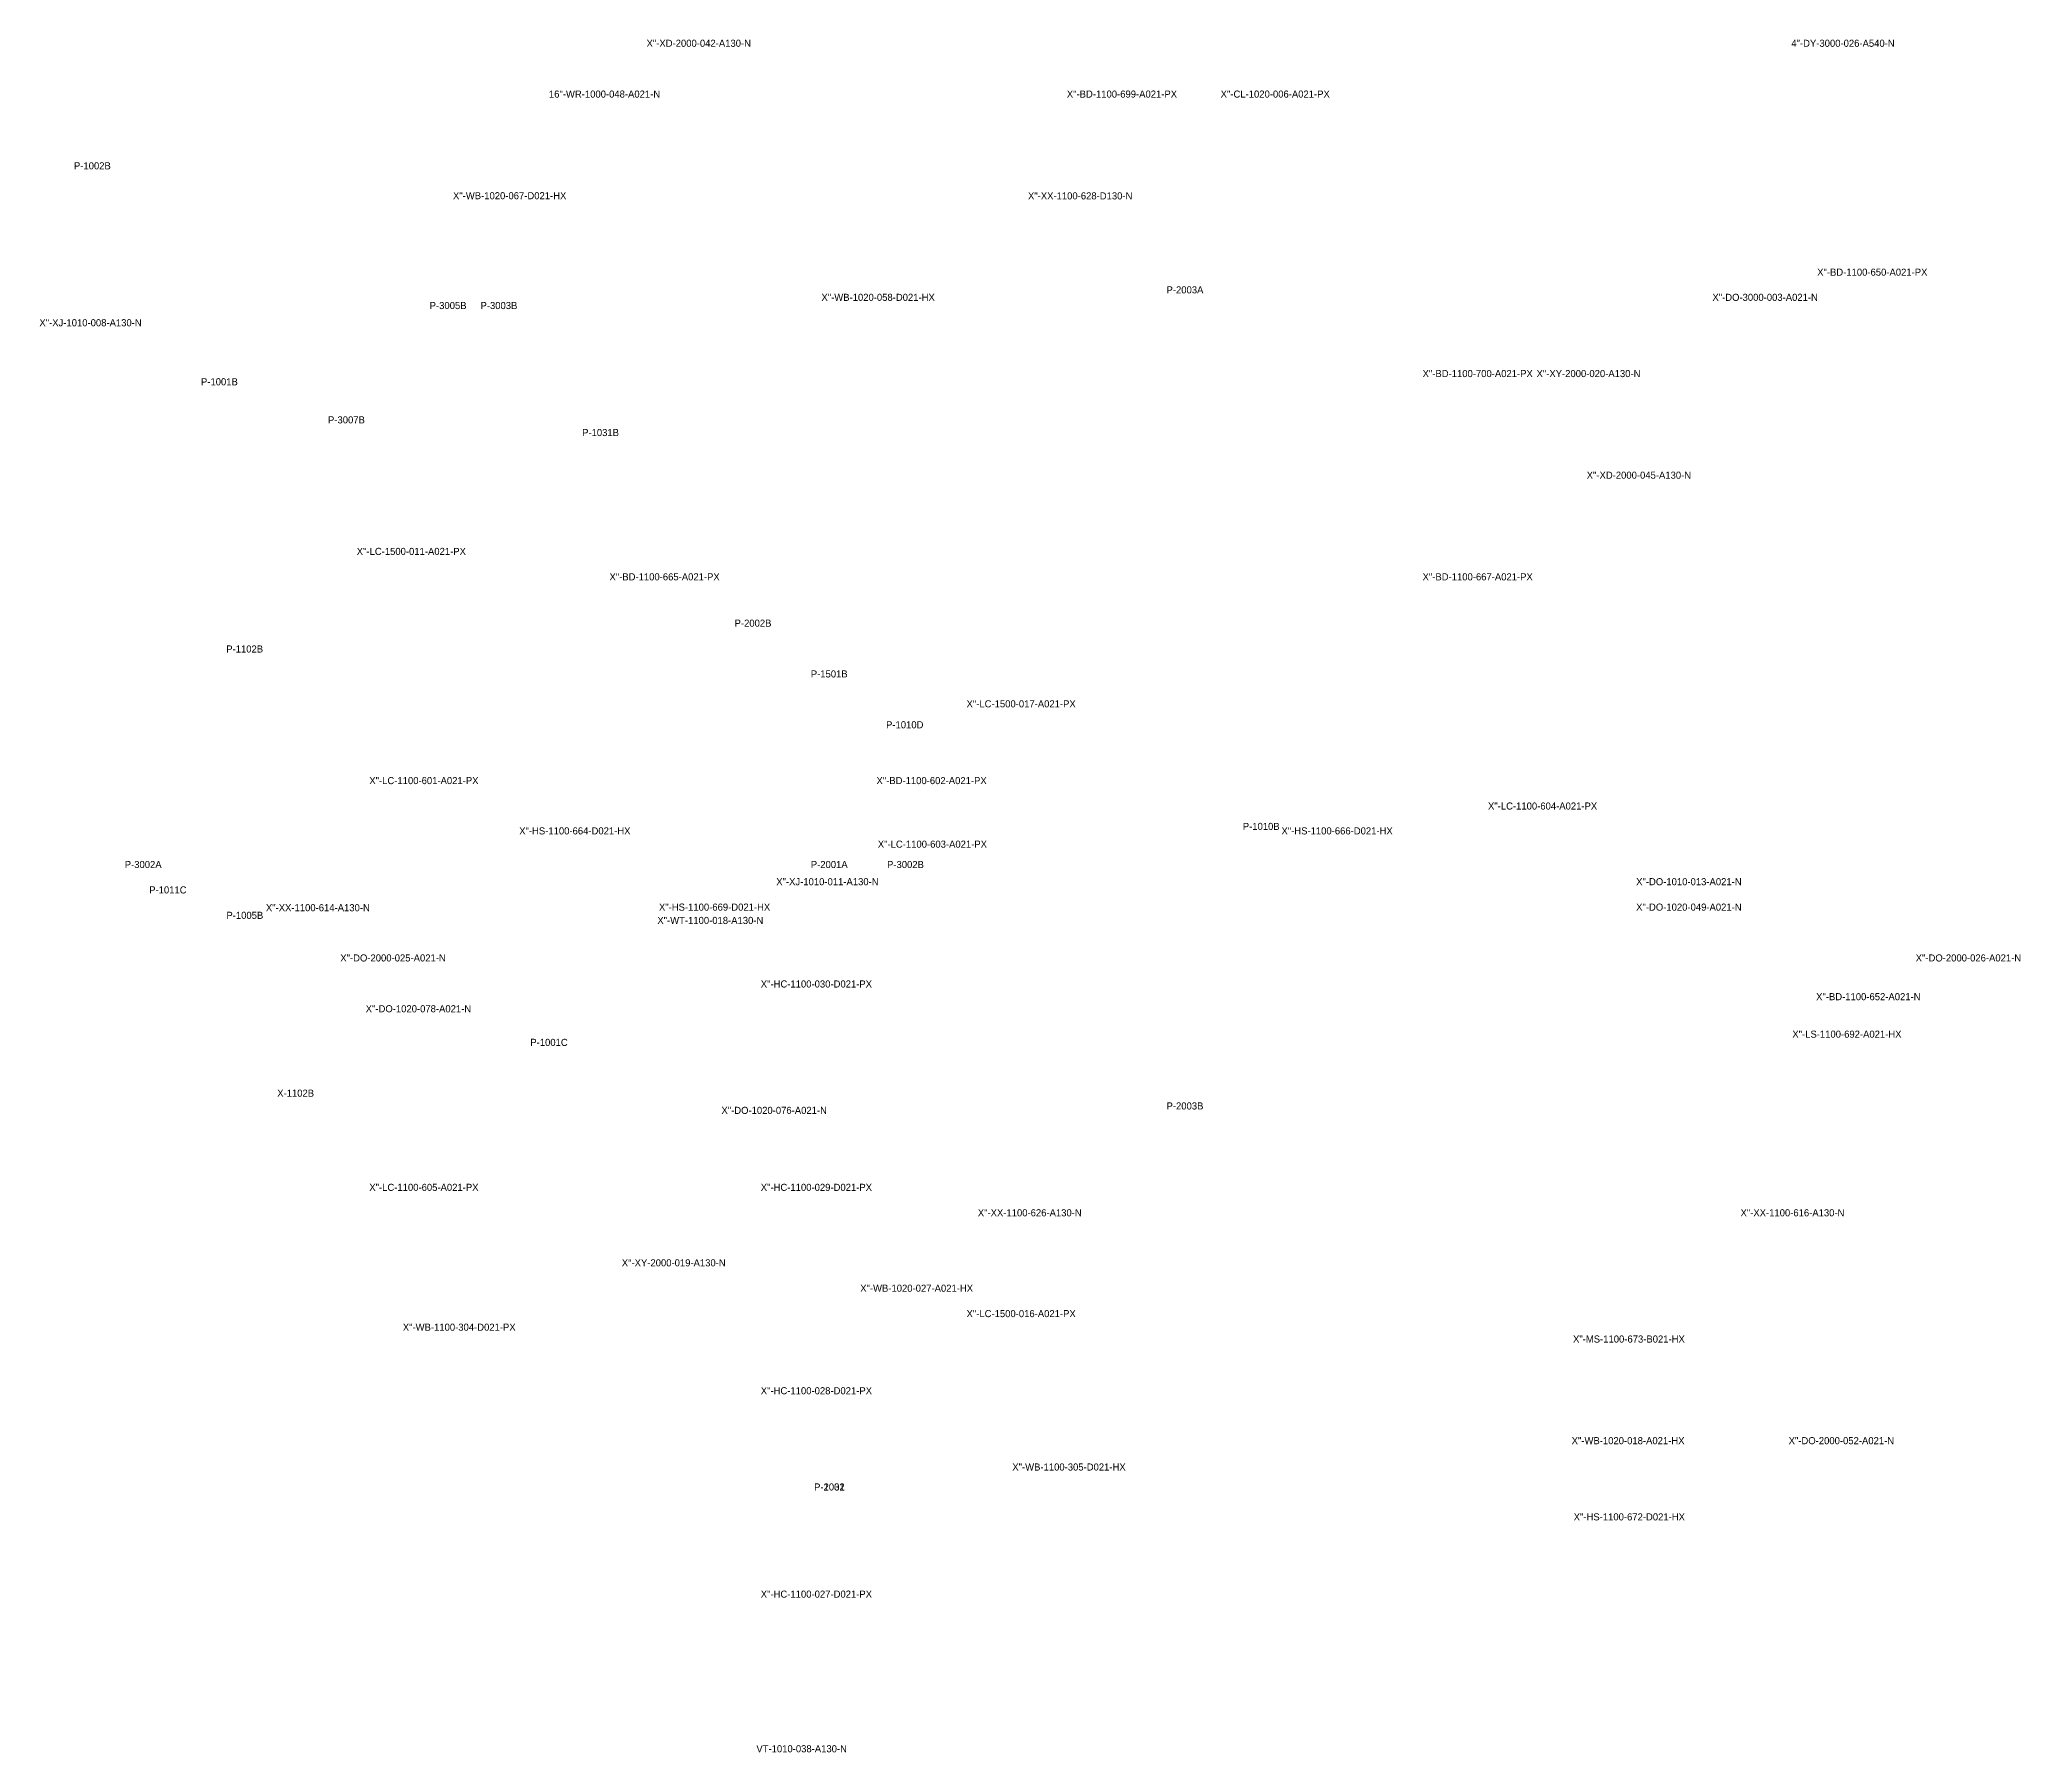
# Model space of a CAD drawing. Header units: metres. Extents: x 0 to 2536, y 0 to 1695.
# Drawn here: x 1133 to 1833, y 200 to 804 of the extents above; entities that cross this region are included whole.
import ezdxf

# ---------------------------------------------------------------- set-up
doc = ezdxf.new("R2010")
doc.units = ezdxf.units.M
doc.layers.add('REVIEW', color=1, linetype='Continuous')

msp = doc.modelspace()

# ---------------------------------------------------------------- texts
at = {"layer": 'REVIEW', "char_height": 2.5, "attachment_point": 1}
for s, insert in [('X"-XD-2000-042-A130-N', (1347.7, 804.38)), ('4"-DY-3000-026-A540-N', (1751.88, 804.38)), ('16"-WR-1000-048-A021-N', (1313.22, 786.44)), ('X"-BD-1100-699-A021-PX', (1496.09, 786.44)), ('X"-CL-1020-006-A021-PX', (1550.39, 786.44)), ('P-1002B', (1145.53, 761.11)), ('X"-WB-1020-067-D021-HX', (1279.36, 750.55)), ('X"-XX-1100-628-D130-N', (1482.37, 750.49)), ('X"-BD-1100-650-A021-PX', (1761.01, 723.56)), ('X"-WB-1020-058-D021-HX', (1409.45, 714.67)), ('P-2003A', (1531.29, 717.31)), ('X"-DO-3000-003-A021-N', (1724.02, 714.67)), ('P-3005B', (1271.13, 711.77)), ('P-3003B', (1289.07, 711.77)), ('X"-XJ-1010-008-A130-N', (1133.33, 705.7)), ('X"-BD-1100-700-A021-PX', (1621.69, 687.75)), ('X"-XY-2000-020-A130-N', (1661.93, 687.75)), ('P-1001B', (1190.38, 684.86)), ('P-3007B', (1235.24, 671.4)), ('P-1031B', (1324.95, 666.92)), ('X"-XD-2000-045-A130-N', (1679.63, 651.87)), ('X"-LC-1500-011-A021-PX', (1245.37, 624.96)), ('X"-BD-1100-665-A021-PX', (1334.61, 615.98)), ('X"-BD-1100-667-A021-PX', (1621.69, 615.98)), ('P-2002B', (1378.78, 599.63)), ('P-1102B', (1199.3, 590.5)), ('P-1501B', (1405.69, 581.69)), ('X"-LC-1500-017-A021-PX', (1460.68, 571.13)), ('P-1010D', (1432.26, 563.75)), ('X"-LC-1100-601-A021-PX', (1249.82, 544.03)), ('X"-BD-1100-602-A021-PX', (1428.88, 544.03)), ('X"-LC-1100-604-A021-PX', (1644.79, 535.05)), ('X"-HS-1100-664-D021-HX', (1302.74, 526.27)), ('P-1010B', (1558.21, 527.86)), ('X"-HS-1100-666-D021-HX', (1571.87, 526.27)), ('X"-LC-1100-603-A021-PX', (1429.35, 521.59)), ('P-3002A', (1163.47, 514.4)), ('P-2001A', (1405.69, 514.4)), ('P-3002B', (1432.61, 514.4)), ('P-1011C', (1172.09, 505.43)), ('X"-XJ-1010-011-A130-N', (1393.5, 508.33)), ('X"-DO-1010-013-A021-N', (1697.1, 508.33)), ('X"-XX-1100-614-A130-N', (1213.31, 499.15)), ('X"-HS-1100-669-D021-HX', (1352.08, 499.36)), ('X"-DO-1020-049-A021-N', (1697.1, 499.36)), ('P-1005B', (1199.36, 496.46)), ('X"-WT-1100-018-A130-N', (1351.51, 494.66)), ('X"-DO-2000-025-A021-N', (1239.57, 481.41)), ('X"-DO-2000-026-A021-N', (1795.79, 481.41)), ('X"-HC-1100-030-D021-PX', (1388.02, 472.22)), ('X"-DO-1020-078-A021-N', (1248.54, 463.47)), ('X"-BD-1100-652-A021-N', (1760.64, 467.73)), ('P-1001C', (1306.66, 451.6)), ('X"-LS-1100-692-A021-HX', (1752.24, 454.5)), ('X-1102B', (1217.3, 433.66)), ('X"-DO-1020-076-A021-N', (1374.14, 427.59)), ('P-2003B', (1531.29, 429.15)), ('X"-LC-1100-605-A021-PX', (1249.82, 400.41)), ('X"-HC-1100-029-D021-PX', (1388.02, 400.41)), ('X"-XX-1100-626-A130-N', (1464.66, 391.43)), ('X"-XX-1100-616-A130-N', (1733.95, 391.43)), ('X"-XY-2000-019-A130-N', (1338.96, 373.76)), ('X"-WB-1020-027-A021-HX', (1423.14, 364.79)), ('X"-WB-1100-304-D021-PX', (1261.64, 351.03)), ('X"-LC-1500-016-A021-PX', (1460.68, 355.82)), ('X"-MS-1100-673-B021-HX', (1674.81, 346.85)), ('X"-HC-1100-028-D021-PX', (1388.02, 328.59)), ('X"-WB-1020-018-A021-HX', (1674.33, 310.96)), ('X"-DO-2000-052-A021-N', (1750.93, 310.96)), ('X"-WB-1100-305-D021-HX', (1476.84, 301.66)), ('P-1031', (1406.85, 294.61)), ('P-2002', (1406.85, 294.61)), ('X"-HS-1100-672-D021-HX', (1675.04, 284.05)), ('X"-HC-1100-027-D021-PX', (1388.02, 256.78)), ('VT-1010-038-A130-N', (1386.48, 202.18))]:
    msp.add_mtext(s, dxfattribs=dict(at, insert=insert))

doc.saveas('drawing.dxf')
